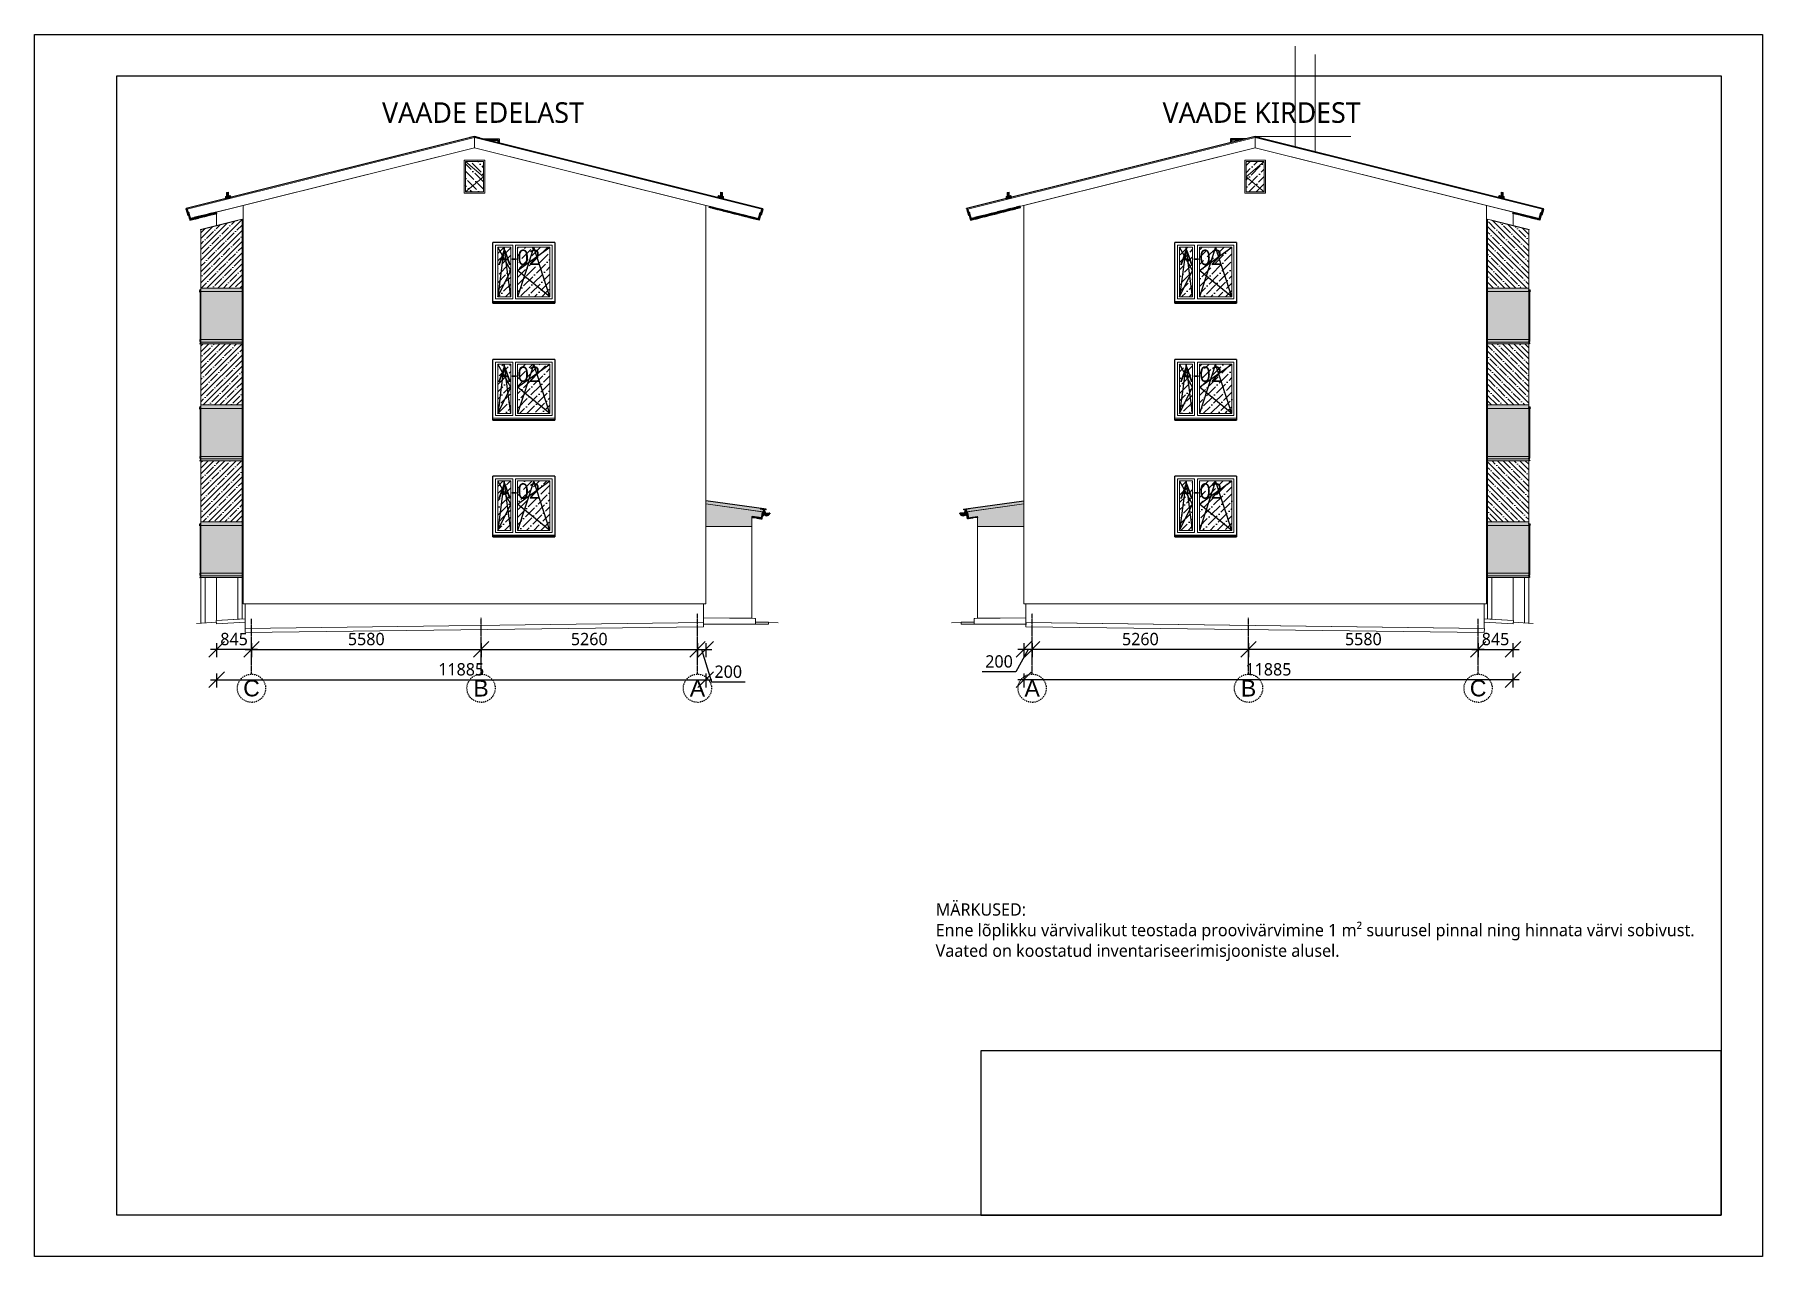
# Model space of a CAD drawing. Header units: millimetres. Extents: x 720925 to 840725318, y 793496 to 1061196.
# Drawn here: x 741925 to 783925, y 895945 to 925645 of the extents above; entities that cross this region are included whole.
import ezdxf
from ezdxf import colors
from ezdxf.entities.mleader import LeaderData, LeaderLine
from ezdxf.math import Vec2, Vec3

# ---------------------------------------------------------------- set-up
doc = ezdxf.new("R2010")
doc.units = ezdxf.units.MM
doc.header["$PDMODE"] = 2
doc.header["$PDSIZE"] = 5
doc.linetypes.add('DASHDOTX2', pattern=[50.8, 25.4, -12.7, 0, -12.7])
for name, color, linetype, lineweight in [('!ESP_AVATÄITED VAADETEL', 7, 'Continuous', 9), ('!ESP_Fassaad', 7, 'Continuous', 9), ('!ESP_Mõõt', 252, 'Continuous', 5), ('AVATÄITED VAADETEL', 7, 'Continuous', 9), ('OLEMASOLEV_LÕIGE', 7, 'Continuous', 9), ('Puit', 25, 'Continuous', 0), ('Rõduklaas', 253, 'Continuous', 9), ('VAATED', 7, 'Continuous', 9), ('Veeplekk', 8, 'Continuous', 30)]:
    doc.layers.add(name, color=color, linetype=linetype, lineweight=lineweight)
doc.layers.add('!ESP_no_print', color=252, linetype='Continuous', plot=False)
for name, color, linetype in [('!ESP_Tekst', 7, 'Continuous'), ('!ESP_Teljed', 30, 'DASHDOTX2'), ('Aknad', 7, 'Continuous'), ('Sein', 7, 'Continuous')]:
    doc.layers.add(name, color=color, linetype=linetype)
doc.layers.add('!ESP_Värvitoon_Helehall', color=7, linetype='Continuous', true_color=0xc8c8c7)
doc.layers.add('!ESP_Värvitoon_Venato40', color=7, linetype='Continuous', true_color=0xa4a7a7)
doc.layers.add('Nähtamatu joon', color=50, linetype='Continuous', lineweight=0, plot=False)
doc.styles.add('Annotative', font='malgunsl.ttf', dxfattribs={"height": 2})
doc.styles.add('Arial', font='arial.ttf')
doc.dimstyles.new('Annotative', dxfattribs={"dimtxt": 2, "dimasz": 2.5, "dimexe": 1.25, "dimexo": 0.625, "dimtad": 1, "dimdec": 0, "dimrnd": 5, "dimtxsty": 'Annotative', "dimblk": 'OBLIQUE', "dimcen": 0, "dimdle": 1, "dimadec": 0, "dimazin": 0, "dimtfac": 1, "dimtdec": 0, "dimtmove": 0, "dimatfit": 3, "dimfxl": 1, "dimfxlon": 1, "dimarcsym": 1})

msp = doc.modelspace()

# ---------------------------------------------------------------- texts
at = {"layer": '!ESP_Tekst', "lineweight": 0, "char_height": 500, "width": 20183.812, "attachment_point": 4, "style": 'Annotative'}
for s, insert in [('VAADE EDELAST', (750371.3, 923745.4)), ('VAADE KIRDEST', (769343.5, 923745.4))]:
    msp.add_mtext(s, dxfattribs=dict(at, insert=insert))
at = {"layer": '!ESP_Tekst', "insert": (763828, 904527.9), "char_height": 300, "width": 26192.061, "attachment_point": 1, "style": 'Annotative'}
msp.add_mtext('{\\fMalgun Gothic Semilight|b0|i0|c0|p34;MÄRKUSED:\\PEnne lõplikku värvivalikut teostada proovivärvimine 1 m² suurusel pinnal ning hinnata värvi sobivust.\\PVaated on koostatud inventariseerimisjooniste alusel.}', dxfattribs=at)
at = {"layer": '!ESP_Teljed', "char_height": 400, "width": 684.657, "attachment_point": 5, "style": 'Arial'}
for s, insert in [('C', (747198.2, 909755.4)), ('B', (752778.2, 909755.4)), ('A', (758038.2, 909755.4)), ('A', (766173.8, 909755.4)), ('B', (771433.8, 909755.4)), ('C', (777013.8, 909755.4))]:
    msp.add_mtext(s, dxfattribs=dict(at, insert=insert))

# ---------------------------------------------------------------- blocks, each defined once
blk = doc.blocks.new('A$C5023e7c4')
for p, q in [((0, -50), (-22, -200)), ((-22, -50), (0, -200))]:
    blk.add_line(p, q)
blk.add_lwpolyline([(-22, -50), (0, -50), (0, -200), (-22, -200)], close=True)
blk = doc.blocks.new('A$C68f288ff')
at = {"layer": 'Puit', "true_color": 0x636466}
h = blk.add_hatch(dxfattribs=at)
h.set_pattern_fill('ANSI38', color=251, scale=5, angle=180)
h.set_pattern_definition([(225, (1479790.995, 966448.682), (11.22532015, -11.22532015), []), (315, (1479790.995, 966448.682), (33.67596045, -11.22532015), [39.6875, -23.8125])])
h.paths.add_polyline_path([(100, 0), (0, 0), (0, 34), (100, 34)])
at = {"layer": 'Sein'}
blk.add_lwpolyline([(100, 0), (0, 0), (0, 34), (100, 34)], close=True, dxfattribs=at)
blk = doc.blocks.new('*U618')
blk.add_blockref('A$C68f288ff', (-50, -17))
blk = doc.blocks.new('A$C68de1e58')
at = {"lineweight": 0}
blk.add_line((0, -21), (0, 0), dxfattribs=at)
blk.add_line((-7007, -1768), (-7012, -1748))
for points in [[(0, 0), (-7012, -1748)], [(-6977, -1796), (-6970, -1827)]]:
    blk.add_lwpolyline(points)
blk.add_lwpolyline([(-6986, -1763), (-6963, -1851), (-6942, -1846), (-6906, -1992), (0, -269), (0, -21), (-6986, -1763)], dxfattribs=at)
for p, xscale, rotation in [((-7019, -1719), -0.9999999999999998, 14.08604182556171), ((-6976, -1803), -0.9999999999999999, 14.08604182556162)]:
    blk.add_blockref('A$C5023e7c4', p, dxfattribs=dict(xscale=xscale, rotation=rotation))
at = {"color": 0, "linetype": 'ByBlock', "lineweight": -2, "transparency": 16777216, "xscale": -0.9999999999999999, "rotation": 14.0770861167953}
for p in [(-6875, -2002), (-6764, -1974), (-6652, -1946), (-6541, -1918), (-6429, -1890), (-6317, -1862)]:
    blk.add_blockref('*U618', p, dxfattribs=at)
blk = doc.blocks.new('A$C2fabc2ce')
at = {"layer": '!ESP_Värvitoon_Helehall'}
h = blk.add_hatch(color=256, dxfattribs=at)
h.dxf.hatch_style = 1
h.paths.add_polyline_path([(-15, 74), (-124, 99), (-156, 57), (-15, 24)])
h.paths.add_polyline_path([(-40, 178), (-90, 178), (-90, 91), (-40, 80)])
h.paths.add_polyline_path([(-76, 105, -1), (-56, 105, -1)], flags=16)
h.paths.add_polyline_path([(-76, 153, -1), (-56, 153, -1)], flags=16)
blk.add_line((-15, 24), (-156, 57))
for centre in [(-66, 153), (-66, 105)]:
    blk.add_circle(centre, 10)
at = {"layer": 'OLEMASOLEV_LÕIGE'}
blk.add_line((-15, 74), (-124, 99), dxfattribs=at)
for points in [[(-124, 99), (-156, 57)], [(-90, 91), (-90, 178), (-40, 178), (-40, 80)], [(-15, 74), (-15, 24)]]:
    blk.add_lwpolyline(points, dxfattribs=at)
blk = doc.blocks.new('*U104')
blk.add_blockref('A$C68f288ff', (-50, -17))
blk = doc.blocks.new('*U105')
at = {"color": 0, "linetype": 'ByBlock', "lineweight": -2, "transparency": 16777216}
for p in [(0, 0), (115, 0), (230, 0), (345, 0), (460, 0)]:
    blk.add_blockref('*U104', p, dxfattribs=at)
blk = doc.blocks.new('A$Cf881b39f')
at = {"linetype": 'ByBlock'}
blk.add_wipeout([(1500, 0), (0, 0), (0, -1475), (1500, -1475)], dxfattribs=at)
blk.add_lwpolyline([(1500, -1475), (0, -1475), (0, 0), (1500, 0)], close=True)
blk.add_wipeout([(1500, 0), (0, 0), (0, -1475), (1500, -1475)])
blk.add_wipeout([(0, 0), (1500, 0), (1500, -1475), (0, -1475)], dxfattribs=at)
blk.add_lwpolyline([(0, -1475), (1500, -1475), (1500, 0), (0, 0)], close=True)
blk.add_wipeout([(1500, 0), (0, 0), (0, -1475), (1500, -1475)])
h = blk.add_hatch()
h.set_pattern_fill('ANSI36', color=256, scale=1000)
h.set_pattern_definition([(45, (60, -1271.18), (66.291, 243.068), [312.5, -62.5, 0, -62.5])])
h.paths.add_polyline_path([(115, -115), (430, -115), (430, -1317), (115, -1315)])
h.paths.add_polyline_path([(595, -115), (1385, -115), (1385, -1317), (595, -1317)])
for points in [[(115, -1317), (430, -679), (115, -115)], [(430, -1317), (272, -115), (115, -1317)]]:
    blk.add_lwpolyline(points)
at = {"ltscale": 15}
for points in [[(1385, -1317), (990, -115), (595, -1317)], [(1385, -1317), (595, -679), (1385, -115)]]:
    blk.add_lwpolyline(points, dxfattribs=at)
at = {"layer": 'AVATÄITED VAADETEL'}
for points in [[(0, -1461), (1500, -1461), (1500, 0), (0, 0)], [(0, -1432), (1500, -1432), (1500, 0), (0, 0)], [(65, -1367), (480, -1367), (480, -65), (65, -65)], [(115, -1317), (430, -1317), (430, -115), (115, -115)], [(545, -1367), (1435, -1367), (1435, -65), (545, -65)], [(595, -1317), (1385, -1317), (1385, -115), (595, -115)], [(0, -1461), (1500, -1461), (1500, -1432), (0, -1432)], [(0, -1475), (1500, -1475), (1500, -1461), (0, -1461)]]:
    blk.add_lwpolyline(points, close=True, dxfattribs=at)
blk = doc.blocks.new('A$C0ca6f3b5')
at = {"layer": '!ESP_Värvitoon_Helehall'}
h = blk.add_hatch(color=256, dxfattribs=at)
h.dxf.hatch_style = 1
h.paths.add_polyline_path([(0, 0), (-1000, 0), (-1000, -88), (0, -88)])
h = blk.add_hatch(color=256, dxfattribs=at)
h.dxf.hatch_style = 1
h.paths.add_polyline_path([(0, -1359), (0, -1314), (-1000, -1314), (-1000, -1359)])
at = {"layer": '!ESP_Värvitoon_Venato40'}
h = blk.add_hatch(color=256, dxfattribs=at)
h.dxf.hatch_style = 1
h.paths.add_polyline_path([(0, -88), (-1000, -88), (-1000, -1314), (0, -1314)])
at = {"lineweight": 0}
for points in [[(-1000, 0), (0, 0), (0, -88), (-1000, -88)], [(-1000, -88), (0, -88), (0, -1254), (-1000, -1254)], [(-1000, -1254), (0, -1254), (0, -1314), (-1000, -1314)], [(-1000, -1314), (0, -1314), (0, -1359), (-1000, -1359)]]:
    blk.add_lwpolyline(points, close=True, dxfattribs=at)
blk = doc.blocks.new('A$C9c28a8ee')
at = {"layer": 'Rõduklaas', "lineweight": 5}
h = blk.add_hatch(dxfattribs=at)
h.set_pattern_fill('ANSI35', color=256, scale=30, angle=90, style=0)
h.set_pattern_definition([(135, (-764388.93, -915285.21), (-134.703842, -134.703842), []), (135, (-764388.93, -915150.5), (-134.703842, -134.703842), [238.125, -47.625, 0, -47.625])])
h.paths.add_polyline_path([(-1000, -1481), (0, -1481), (0, 0), (-1000, 0)])
at = {"lineweight": 0}
blk.add_lwpolyline([(-1000, 0), (0, 0), (0, -1481), (-1000, -1481)], close=True, dxfattribs=at)
blk = doc.blocks.new('A$Cb6e0baf3')
at = {"layer": 'Rõduklaas', "lineweight": 5}
h = blk.add_hatch(dxfattribs=at)
h.set_pattern_fill('ANSI35', color=256, scale=30, angle=90, style=0)
h.set_pattern_definition([(135, (-764388.93, -915223.72), (-134.703842, -134.703842), []), (135, (-764388.93, -915089.01), (-134.703842, -134.703842), [238.125, -47.625, 0, -47.625])])
h.paths.add_polyline_path([(-1000, -1420), (0, -1420), (0, 0), (-1000, 251)])
at = {"lineweight": 0}
blk.add_lwpolyline([(-1000, 251), (0, 0), (0, -1420), (-1000, -1420)], close=True, dxfattribs=at)
blk = doc.blocks.new('A$Cf37727a6')
at = {"layer": '!ESP_Värvitoon_Venato40'}
h = blk.add_hatch(color=256, dxfattribs=at)
h.dxf.hatch_style = 1
h.paths.add_polyline_path([(-5, -21), (-13, -21), (-13, -1241), (-5, -1241)])
at = {"layer": '!ESP_Värvitoon_Helehall', "lineweight": 30}
for points in [[(-25, 8), (0, 0), (6, -40), (1, -35)], [(-25, -1266), (-20, -1266), (-20, -1266), (4, -1311), (-21, -1303)]]:
    blk.add_lwpolyline(points, dxfattribs=at)
for points in [[(-25, 4), (-15, 4), (-15, -14), (-25, -14)], [(-15, 4), (-15, -56), (-13, -56), (-13, -16), (-5, -16), (-5, -56), (-3, -56), (-3, -16), (-3, -14), (-13, -14), (-13, 4)], [(-13, -21), (-5, -21), (-5, -1241), (-13, -1241)], [(-25, -1248), (-15, -1248), (-15, -1266), (-25, -1266)], [(-15, -1266), (-15, -1206), (-13, -1206), (-13, -1246), (-5, -1246), (-5, -1206), (-3, -1206), (-3, -1246), (-3, -1248), (-13, -1248), (-13, -1266)]]:
    blk.add_lwpolyline(points, close=True)
for points in [[(-25, -7), (-13, -7), (-13, -3), (-25, -3)], [(-13, -10), (-13, 0)], [(-25, -1259), (-13, -1259), (-13, -1255), (-25, -1255)], [(-13, -1262), (-13, -1252)]]:
    blk.add_lwpolyline(points)
for centre in [(-19, -5), (-19, -1257)]:
    blk.add_arc(centre, 7.25, 316.3972, 43.6028)
blk = doc.blocks.new('A$C06fb7f62')
blk.add_wipeout([(-250, 0), (250, 0), (250, -800), (-250, -800)]).dxf.layer = '!ESP_AVATÄITED VAADETEL'
h = blk.add_hatch()
h.set_pattern_fill('ANSI36', color=256, scale=1000)
h.set_pattern_definition([(45, (812223.2, -756550.9), (66.291261, 243.067956), [312.5, -62.5, 0, -62.5])])
h.paths.add_polyline_path([(-220, -30), (220, -30), (220, -770), (-220, -770)])
at = {"layer": '!ESP_AVATÄITED VAADETEL'}
blk.add_line((250, 0), (-250, 0), dxfattribs=at)
for points in [[(50, 0), (-250, 0), (-250, -800), (250, -800), (250, 0)], [(50, -30), (-220, -30), (-220, -770), (220, -770), (220, -30)]]:
    blk.add_lwpolyline(points, close=True, dxfattribs=at)
blk.add_lwpolyline([(220, -30), (-220, -400), (220, -770)], dxfattribs=at)
at = {"layer": 'Nähtamatu joon'}
for p, q in [((-250, 0), (-250, -800)), ((250, -800), (250, 0)), ((-250, -800), (250, -800))]:
    blk.add_line(p, q, dxfattribs=at)
blk = doc.blocks.new('A$C36191802')
at = {"layer": '!ESP_Värvitoon_Helehall'}
h = blk.add_hatch(color=256, dxfattribs=at)
h.dxf.hatch_style = 1
h.paths.add_polyline_path([(0, 626), (-1472, 419), (-1470, 403), (-1403, 412), (-1395, 356), (0, 553)])
h = blk.add_hatch(color=256, dxfattribs=at)
h.dxf.hatch_style = 1
h.paths.add_polyline_path([(-1551, 326), (-1418, 326), (-1427, 379), (-1421, 379), (-1412, 319, -0.81323), (-1547, 307, -1.208503)])
h = blk.add_hatch(color=256, dxfattribs=at)
h.dxf.hatch_style = 1
h.paths.add_polyline_path([(-1551, 325, -0.427272), (-1543, 316, 0.914822), (-1420, 325)])
at = {"layer": '!ESP_Värvitoon_Venato40'}
h = blk.add_hatch(color=256, dxfattribs=at)
h.dxf.hatch_style = 1
h.paths.add_polyline_path([(0, 553), (-1373, 359), (-1353, 211), (-1125, 243), (-1125, 0), (0, 0)])
h = blk.add_hatch(color=256, dxfattribs=at)
h.dxf.hatch_style = 1
h.paths.add_polyline_path([(-1393, 339), (-1371, 342), (-1349, 189), (-1371, 186), (-1382, 264), (-1382, 264)])
h.paths.add_polyline_path([(-1425, 409), (-1403, 412), (-1393, 339), (-1393, 339), (-1382, 264), (-1404, 261)])
h = blk.add_hatch(color=256, dxfattribs=at)
h.dxf.hatch_style = 1
h.paths.add_polyline_path([(-1347, 211), (-1248, 225), (-1245, 203), (-1344, 189)])
h = blk.add_hatch(color=256, dxfattribs=at)
h.dxf.hatch_style = 1
h.paths.add_polyline_path([(-1234, 228), (-1135, 241), (-1131, 220), (-1231, 206)])
for points in [[(-1425, 409), (-1403, 413), (-1382, 264), (-1404, 261)], [(-1393, 339), (-1371, 342), (-1349, 189), (-1371, 186)]]:
    blk.add_lwpolyline(points, close=True)
at = {"layer": 'Aknad'}
blk.add_lwpolyline([(-1472, 419), (0, 626)], dxfattribs=at)
at = {"layer": 'Sein'}
for points in [[(-1418, 325), (-1419, 326), (-1551, 326, 0.999912), (-1551, 306, 0.999927), (-1551, 309, -1.943826), (-1544, 318, 0.941385)], [(-1420, 325), (-1551, 325, -0.323845), (-1543, 319, 0.936776)], [(-1427, 379), (-1417, 319, -0.890393), (-1545, 319, 1), (-1550, 319, 0.889357), (-1412, 319), (-1421, 379)]]:
    blk.add_lwpolyline(points, format="xyb", close=True, dxfattribs=at)
for points in [[(-1347, 211), (-1248, 225), (-1245, 203), (-1344, 189)], [(-1234, 228), (-1135, 241), (-1131, 220), (-1231, 206)]]:
    blk.add_lwpolyline(points, close=True, dxfattribs=at)
at = {"layer": 'VAATED'}
for points in [[(0, 626), (-1472, 419), (-1470, 403), (-1403, 412), (-1395, 356), (0, 553)], [(0, 553), (-1373, 359), (-1353, 211), (-1125, 243), (-1125, 0), (0, 0)]]:
    blk.add_lwpolyline(points, close=True, dxfattribs=at)
at = {"layer": 'Veeplekk'}
blk.add_lwpolyline([(-1325, 428), (-1424, 414), (-1460, 293, 1), (-1458, 293), (-1456, 301)], format="xyb", dxfattribs=at)
blk = doc.blocks.new('_Oblique')
at = {"color": 0, "linetype": 'ByBlock', "lineweight": -2}
blk.add_line((-0.5, -0.5), (0.5, 0.5), dxfattribs=at)
blk = doc.blocks.new('*D711')
at = {"layer": '!ESP_Mõõt', "color": 0, "lineweight": -2, "transparency": 16777216}
for p, q in [((747048, 910701), (752928, 910701)), ((747198, 910851), (747198, 910514)), ((752778, 910851), (752778, 910514))]:
    blk.add_line(p, q, dxfattribs=at)
at = {"layer": 'Defpoints', "color": 0, "lineweight": 0, "transparency": 16777216}
for p in [(747198, 910999), (752778, 910999), (752778, 910701)]:
    blk.add_point(p, dxfattribs=at)
at = {"layer": '!ESP_Mõõt', "color": 0, "lineweight": -2, "transparency": 16777216, "xscale": 375, "yscale": 375, "zscale": 375, "rotation": 180}
blk.add_blockref('_Oblique', (747198, 910701), dxfattribs=at)
at = {"layer": '!ESP_Mõõt', "color": 0, "lineweight": -2, "transparency": 16777216, "xscale": 375, "yscale": 375, "zscale": 375}
blk.add_blockref('_Oblique', (752778, 910701), dxfattribs=at)
at = {"layer": '!ESP_Mõõt', "color": 0, "lineweight": 0, "transparency": 16777216, "insert": (749988, 910950), "char_height": 300, "attachment_point": 5, "style": 'Annotative'}
blk.add_mtext('5580', dxfattribs=at)
blk = doc.blocks.new('*D712')
at = {"layer": '!ESP_Mõõt', "color": 0, "lineweight": -2, "transparency": 16777216}
for p, q in [((752628, 910701), (758188, 910701)), ((752778, 910851), (752778, 910514)), ((758038, 910851), (758038, 910514))]:
    blk.add_line(p, q, dxfattribs=at)
at = {"layer": 'Defpoints', "color": 0, "lineweight": 0, "transparency": 16777216}
for p in [(752778, 910999), (758038, 911074), (758038, 910701)]:
    blk.add_point(p, dxfattribs=at)
at = {"layer": '!ESP_Mõõt', "color": 0, "lineweight": -2, "transparency": 16777216, "xscale": 375, "yscale": 375, "zscale": 375, "rotation": 180}
blk.add_blockref('_Oblique', (752778, 910701), dxfattribs=at)
at = {"layer": '!ESP_Mõõt', "color": 0, "lineweight": -2, "transparency": 16777216, "xscale": 375, "yscale": 375, "zscale": 375}
blk.add_blockref('_Oblique', (758038, 910701), dxfattribs=at)
at = {"layer": '!ESP_Mõõt', "color": 0, "lineweight": 0, "transparency": 16777216, "insert": (755408, 910950), "char_height": 300, "attachment_point": 5, "style": 'Annotative'}
blk.add_mtext('5260', dxfattribs=at)
blk = doc.blocks.new('*D713')
at = {"layer": '!ESP_Mõõt', "color": 0, "lineweight": -2, "transparency": 16777216}
for p, q in [((747348, 910701), (746201, 910701)), ((746351, 910851), (746351, 910514)), ((747198, 910851), (747198, 910514))]:
    blk.add_line(p, q, dxfattribs=at)
at = {"layer": 'Defpoints', "color": 0, "lineweight": 0, "transparency": 16777216}
for p in [(746351, 911265), (747198, 910999), (746351, 910701)]:
    blk.add_point(p, dxfattribs=at)
at = {"layer": '!ESP_Mõõt', "color": 0, "lineweight": -2, "transparency": 16777216, "xscale": 375, "yscale": 375, "zscale": 375, "rotation": 180}
blk.add_blockref('_Oblique', (746351, 910701), dxfattribs=at)
at = {"layer": '!ESP_Mõõt', "color": 0, "lineweight": -2, "transparency": 16777216, "xscale": 375, "yscale": 375, "zscale": 375}
blk.add_blockref('_Oblique', (747198, 910701), dxfattribs=at)
at = {"layer": '!ESP_Mõõt', "color": 0, "lineweight": 0, "transparency": 16777216, "insert": (746775, 910950), "char_height": 300, "attachment_point": 5, "style": 'Annotative'}
blk.add_mtext('845', dxfattribs=at)
blk = doc.blocks.new('*D714')
at = {"layer": '!ESP_Mõõt', "color": 0, "lineweight": -2, "transparency": 16777216}
for p, q in [((746201, 909964), (758388, 909964)), ((746351, 910114), (746351, 909777)), ((758238, 910114), (758238, 909777))]:
    blk.add_line(p, q, dxfattribs=at)
at = {"layer": 'Defpoints', "color": 0, "lineweight": 0, "transparency": 16777216}
for p in [(746351, 911265), (758238, 911265), (758238, 909964)]:
    blk.add_point(p, dxfattribs=at)
at = {"layer": '!ESP_Mõõt', "color": 0, "lineweight": -2, "transparency": 16777216, "xscale": 375, "yscale": 375, "zscale": 375, "rotation": 180}
blk.add_blockref('_Oblique', (746351, 909964), dxfattribs=at)
at = {"layer": '!ESP_Mõõt', "color": 0, "lineweight": -2, "transparency": 16777216, "xscale": 375, "yscale": 375, "zscale": 375}
blk.add_blockref('_Oblique', (758238, 909964), dxfattribs=at)
at = {"layer": '!ESP_Mõõt', "color": 0, "lineweight": 0, "transparency": 16777216, "insert": (752295, 910214), "char_height": 300, "attachment_point": 5, "style": 'Annotative'}
blk.add_mtext('11885', dxfattribs=at)
blk = doc.blocks.new('*D715')
at = {"layer": '!ESP_Mõõt', "color": 0, "lineweight": -2, "transparency": 16777216}
for p, q in [((757888, 910701), (758388, 910701)), ((758038, 910851), (758038, 910514)), ((758138, 910701), (758376, 909908)), ((758238, 910851), (758238, 910514)), ((758376, 909908), (759198, 909908))]:
    blk.add_line(p, q, dxfattribs=at)
at = {"layer": 'Defpoints', "color": 0, "lineweight": 0, "transparency": 16777216}
for p in [(758038, 911074), (758238, 911265), (758238, 910701)]:
    blk.add_point(p, dxfattribs=at)
at = {"layer": '!ESP_Mõõt', "color": 0, "lineweight": -2, "transparency": 16777216, "xscale": 375, "yscale": 375, "zscale": 375, "rotation": 180}
blk.add_blockref('_Oblique', (758038, 910701), dxfattribs=at)
at = {"layer": '!ESP_Mõõt', "color": 0, "lineweight": -2, "transparency": 16777216, "xscale": 375, "yscale": 375, "zscale": 375}
blk.add_blockref('_Oblique', (758238, 910701), dxfattribs=at)
at = {"layer": '!ESP_Mõõt', "color": 0, "lineweight": 0, "transparency": 16777216, "insert": (758787, 910157), "char_height": 300, "attachment_point": 5, "style": 'Annotative'}
blk.add_mtext('200', dxfattribs=at)
blk = doc.blocks.new('*D716')
at = {"layer": '!ESP_Mõõt', "color": 0, "lineweight": -2, "transparency": 16777216}
for p, q in [((777164, 910701), (771284, 910701)), ((771434, 910851), (771434, 910514)), ((777014, 910851), (777014, 910514))]:
    blk.add_line(p, q, dxfattribs=at)
at = {"layer": 'Defpoints', "color": 0, "lineweight": 0, "transparency": 16777216}
for p in [(771434, 910999), (777014, 910999), (771434, 910701)]:
    blk.add_point(p, dxfattribs=at)
at = {"layer": '!ESP_Mõõt', "color": 0, "lineweight": -2, "transparency": 16777216, "xscale": 375, "yscale": 375, "zscale": 375, "rotation": 180}
blk.add_blockref('_Oblique', (771434, 910701), dxfattribs=at)
at = {"layer": '!ESP_Mõõt', "color": 0, "lineweight": -2, "transparency": 16777216, "xscale": 375, "yscale": 375, "zscale": 375}
blk.add_blockref('_Oblique', (777014, 910701), dxfattribs=at)
at = {"layer": '!ESP_Mõõt', "color": 0, "lineweight": 0, "transparency": 16777216, "insert": (774224, 910950), "char_height": 300, "attachment_point": 5, "style": 'Annotative'}
blk.add_mtext('5580', dxfattribs=at)
blk = doc.blocks.new('*D717')
at = {"layer": '!ESP_Mõõt', "color": 0, "lineweight": -2, "transparency": 16777216}
for p, q in [((771584, 910701), (766024, 910701)), ((766174, 910851), (766174, 910514)), ((771434, 910851), (771434, 910514))]:
    blk.add_line(p, q, dxfattribs=at)
at = {"layer": 'Defpoints', "color": 0, "lineweight": 0, "transparency": 16777216}
for p in [(766174, 911074), (771434, 910999), (766174, 910701)]:
    blk.add_point(p, dxfattribs=at)
at = {"layer": '!ESP_Mõõt', "color": 0, "lineweight": -2, "transparency": 16777216, "xscale": 375, "yscale": 375, "zscale": 375, "rotation": 180}
blk.add_blockref('_Oblique', (766174, 910701), dxfattribs=at)
at = {"layer": '!ESP_Mõõt', "color": 0, "lineweight": -2, "transparency": 16777216, "xscale": 375, "yscale": 375, "zscale": 375}
blk.add_blockref('_Oblique', (771434, 910701), dxfattribs=at)
at = {"layer": '!ESP_Mõõt', "color": 0, "lineweight": 0, "transparency": 16777216, "insert": (768804, 910950), "char_height": 300, "attachment_point": 5, "style": 'Annotative'}
blk.add_mtext('5260', dxfattribs=at)
blk = doc.blocks.new('*D718')
at = {"layer": '!ESP_Mõõt', "color": 0, "lineweight": -2, "transparency": 16777216}
for p, q in [((776864, 910701), (778011, 910701)), ((777014, 910851), (777014, 910514)), ((777861, 910851), (777861, 910514))]:
    blk.add_line(p, q, dxfattribs=at)
at = {"layer": 'Defpoints', "color": 0, "lineweight": 0, "transparency": 16777216}
for p in [(777014, 910999), (777861, 911265), (777861, 910701)]:
    blk.add_point(p, dxfattribs=at)
at = {"layer": '!ESP_Mõõt', "color": 0, "lineweight": -2, "transparency": 16777216, "xscale": 375, "yscale": 375, "zscale": 375, "rotation": 180}
blk.add_blockref('_Oblique', (777014, 910701), dxfattribs=at)
at = {"layer": '!ESP_Mõõt', "color": 0, "lineweight": -2, "transparency": 16777216, "xscale": 375, "yscale": 375, "zscale": 375}
blk.add_blockref('_Oblique', (777861, 910701), dxfattribs=at)
at = {"layer": '!ESP_Mõõt', "color": 0, "lineweight": 0, "transparency": 16777216, "insert": (777437, 910950), "char_height": 300, "attachment_point": 5, "style": 'Annotative'}
blk.add_mtext('845', dxfattribs=at)
blk = doc.blocks.new('*D719')
at = {"layer": '!ESP_Mõõt', "color": 0, "lineweight": -2, "transparency": 16777216}
for p, q in [((778011, 909964), (765824, 909964)), ((765974, 910114), (765974, 909777)), ((777861, 910114), (777861, 909777))]:
    blk.add_line(p, q, dxfattribs=at)
at = {"layer": 'Defpoints', "color": 0, "lineweight": 0, "transparency": 16777216}
for p in [(765974, 911265), (777861, 911265), (765974, 909964)]:
    blk.add_point(p, dxfattribs=at)
at = {"layer": '!ESP_Mõõt', "color": 0, "lineweight": -2, "transparency": 16777216, "xscale": 375, "yscale": 375, "zscale": 375, "rotation": 180}
blk.add_blockref('_Oblique', (765974, 909964), dxfattribs=at)
at = {"layer": '!ESP_Mõõt', "color": 0, "lineweight": -2, "transparency": 16777216, "xscale": 375, "yscale": 375, "zscale": 375}
blk.add_blockref('_Oblique', (777861, 909964), dxfattribs=at)
at = {"layer": '!ESP_Mõõt', "color": 0, "lineweight": 0, "transparency": 16777216, "insert": (771917, 910214), "char_height": 300, "attachment_point": 5, "style": 'Annotative'}
blk.add_mtext('11885', dxfattribs=at)
blk = doc.blocks.new('*D720')
at = {"layer": '!ESP_Mõõt', "color": 0, "lineweight": -2, "transparency": 16777216}
for p, q in [((766074, 910701), (765779, 910157)), ((766324, 910701), (765824, 910701)), ((765974, 910851), (765974, 910514)), ((766174, 910851), (766174, 910514)), ((765779, 910157), (764958, 910157))]:
    blk.add_line(p, q, dxfattribs=at)
at = {"layer": 'Defpoints', "color": 0, "lineweight": 0, "transparency": 16777216}
for p in [(765974, 911265), (766174, 911074), (765974, 910701)]:
    blk.add_point(p, dxfattribs=at)
at = {"layer": '!ESP_Mõõt', "color": 0, "lineweight": -2, "transparency": 16777216, "xscale": 375, "yscale": 375, "zscale": 375, "rotation": 180}
blk.add_blockref('_Oblique', (765974, 910701), dxfattribs=at)
at = {"layer": '!ESP_Mõõt', "color": 0, "lineweight": -2, "transparency": 16777216, "xscale": 375, "yscale": 375, "zscale": 375}
blk.add_blockref('_Oblique', (766174, 910701), dxfattribs=at)
at = {"layer": '!ESP_Mõõt', "color": 0, "lineweight": 0, "transparency": 16777216, "insert": (765369, 910406), "char_height": 300, "attachment_point": 5, "style": 'Annotative'}
blk.add_mtext('200', dxfattribs=at)
blk = doc.blocks.new('_Dot')
at = {"color": 0, "linetype": 'ByBlock', "lineweight": -2}
blk.add_line((-0.5, 0), (-1, 0), dxfattribs=at)
at = {"color": 0, "linetype": 'ByBlock', "lineweight": -2, "const_width": 0.5}
blk.add_lwpolyline([(-0.25, 0, 1), (0.25, 0, 1)], format="xyb", close=True, dxfattribs=at)

# ---------------------------------------------------------------- dimensions: what is measured, and where the dimension line sits
at = {"layer": '!ESP_Mõõt', "lineweight": 0}
for base, p1, p2, angle, picture, middle in [((746351.5, 910701.4), (747198.2, 910998.7), (746351.5, 911264.7), 180, '*D713', (746774.8, 910950.4)), ((758238.2, 909964.5), (746351.5, 911264.7), (758238.2, 911264.7), 180, '*D714', (752294.8, 910214.3)), ((752778.2, 910701.4), (747198.2, 910998.7), (752778.2, 910998.7), 180, '*D711', (749988.2, 910950.4)), ((758038.2, 910701.4), (752778.2, 910998.7), (758038.2, 911073.9), 180, '*D712', (755408.2, 910950.4)), ((758238.2, 910701.4), (758038.2, 911073.9), (758238.2, 911264.7), 180, '*D715', (758470.1, 910156.7)), ((765973.8, 909964.5), (777860.6, 911264.7), (765973.8, 911264.7), 0, '*D719', (771917.2, 910214.3)), ((766173.8, 910701.4), (771433.8, 910998.7), (766173.8, 911073.9), 0, '*D717', (768803.8, 910950.4)), ((771433.8, 910701.4), (777013.8, 910998.7), (771433.8, 910998.7), 0, '*D716', (774223.8, 910950.4)), ((777860.6, 910701.4), (777013.8, 910998.7), (777860.6, 911264.7), 0, '*D718', (777437.2, 910950.4))]:
    dim = msp.add_linear_dim(base=base, p1=p1, p2=p2, angle=angle, dimstyle='Annotative', dxfattribs=at)
    dim.commit()
    dim.dimension.update_dxf_attribs({"geometry": picture, "text_midpoint": middle})
dim = msp.add_linear_dim(base=(765973.8, 910701.4), p1=(766173.8, 911073.9), p2=(765973.8, 911264.7), angle=0, dimstyle='Annotative', dxfattribs=at)
dim.commit()
dim.dimension.update_dxf_attribs({"geometry": '*D720', "text_midpoint": (765685.6, 910156.7), "dimtype": 160})

# ---------------------------------------------------------------- linework, layer by layer
at = {"layer": '!ESP_Fassaad'}
for points in [[(752736.5, 923146.7), (752618.2, 923174.2), (752506.4, 923147)], [(771475.5, 923146.7), (771593.8, 923174.2), (771705.6, 923147)], [(746348.2, 912445.2), (746348.2, 911402.7), (747048.2, 911445.1), (747048.2, 911810.1), (746998.2, 911810.1), (746998.2, 921493.3), (746348.2, 921331.1), (746348.2, 921005.5)], [(777863.8, 912445.2), (777863.8, 911402.7), (777163.8, 911445.1), (777163.8, 911810.1), (777213.8, 911810.1), (777213.8, 921493.3), (777863.8, 921331.1), (777863.8, 921005.5)], [(747048.2, 911445.1), (746341.7, 911402.3)], [(746341.7, 911402.3), (746346.5, 911322.4)], [(759447.8, 911445.1), (759447.8, 911315.1), (758188.2, 911315.1), (758188.2, 911465.1), (759437.8, 911455.1)], [(759437.8, 911455.1), (759447.8, 911445.1)], [(764764.3, 911445.1), (764764.3, 911315.1), (766023.8, 911315.1), (766023.8, 911465.1), (764774.3, 911455.1)], [(764774.3, 911455.1), (764764.3, 911445.1)], [(777163.8, 911445.1), (777870.3, 911402.3)], [(777870.3, 911402.3), (777865.5, 911322.4)], [(746344.1, 911362.3), (745860, 911332.6)], [(747048.2, 911365), (746346.5, 911322.4)], [(759767.8, 911365.1), (759767.8, 911365.1), (759998.6, 911343.5)], [(764444.3, 911365.1), (764444.3, 911365.1), (764213.5, 911343.5)], [(777163.8, 911365), (777865.5, 911322.4)], [(777867.9, 911362.3), (778352, 911332.6)]]:
    msp.add_lwpolyline(points, dxfattribs=at)
for points in [[(758238.2, 921493.4), (752618.2, 922895.2), (746998.2, 921493.4), (746998.2, 911810.1), (758238.2, 911810.1)], [(765973.8, 921493.4), (771593.8, 922895.2), (777213.8, 921493.4), (777213.8, 911810.1), (765973.8, 911810.1)], [(759363.2, 911455.7), (758188.2, 911465.1), (758188.2, 911810.1), (758238.2, 911810.1), (758238.2, 913688.6), (759363.2, 913688.6)], [(764848.8, 911455.7), (766023.8, 911465.1), (766023.8, 911810.1), (765973.8, 911810.1), (765973.8, 913688.6), (764848.8, 913688.6)], [(758188.2, 911810.1), (747048.2, 911810.1), (747048.2, 911210.4), (758188.2, 911350.1)], [(766023.8, 911810.1), (777163.8, 911810.1), (777163.8, 911210.4), (766023.8, 911350.1)], [(758187, 911350.1), (747047, 911210.4), (747048.2, 911110.4), (758188.2, 911250.1)], [(759447.8, 911315.1), (759767.8, 911315.1), (759767.8, 911365.1), (759447.8, 911365.1)], [(764764.3, 911315.1), (764444.3, 911315.1), (764444.3, 911365.1), (764764.3, 911365.1)], [(766025.1, 911350.1), (777165.1, 911210.4), (777163.8, 911110.4), (766023.8, 911250.1)]]:
    msp.add_lwpolyline(points, close=True, dxfattribs=at)
at = {"layer": '!ESP_Fassaad', "color": 8}
for points in [[(746068.2, 912445.2), (745968.2, 912445.2), (745968.2, 911339.2), (746068.2, 911345.4)], [(746968.2, 912445.2), (746868.2, 912445.2), (746868.2, 911434.2), (746968.2, 911440.3)], [(777243.8, 912445.2), (777343.8, 912445.2), (777343.8, 911434.2), (777243.8, 911440.3)], [(778143.8, 912445.2), (778243.8, 912445.2), (778243.8, 911339.2), (778143.8, 911345.4)]]:
    msp.add_lwpolyline(points, close=True, dxfattribs=at)
at = {"layer": '!ESP_no_print'}
for points in [[(741925, 925645.1), (783925, 925645.1), (783925, 895945.1), (741925, 895945.1)], [(743925, 924645.1), (782925, 924645.1), (782925, 896945.1), (743925, 896945.1)], [(764925, 900945.1), (764925, 896945.1), (782925, 896945.1), (782925, 900945.1)]]:
    msp.add_lwpolyline(points, close=True, dxfattribs=at)
at = {"layer": '!ESP_Teljed', "ltscale": 0.3}
for points in [[(747198.2, 910097.7), (747198.2, 911446.6)], [(752778.2, 910097.7), (752778.2, 911466.6)], [(758038.2, 910097.7), (758038.2, 911576.6)], [(766173.8, 910097.7), (766173.8, 911576.6)], [(771433.8, 910097.7), (771433.8, 911466.6)], [(777013.8, 910097.7), (777013.8, 911446.6)]]:
    msp.add_lwpolyline(points, dxfattribs=at)
at = {"layer": '!ESP_Teljed'}
for centre in [(747198.2, 909755.4), (752778.2, 909755.4), (758038.2, 909755.4), (766173.8, 909755.4), (771433.8, 909755.4), (777013.8, 909755.4)]:
    msp.add_circle(centre, 342.3, dxfattribs=at)
at = {"lineweight": 0}
msp.add_line((771593.8, 923164.2), (773923.8, 923164.2), dxfattribs=at)
for points in [[(771593.8, 923164.2), (772564.1, 922922.3), (772564.1, 925361.6)], [(771593.8, 923164.2), (773049.3, 922801.3), (773049.3, 925159.9)]]:
    msp.add_lwpolyline(points, dxfattribs=at)
for points in [[(746868.2, 921135.4), (745957.5, 920907.9), (745958.5, 920902.1), (746868.2, 921129.4)], [(777343.8, 921135.4), (778254.5, 920907.9), (778253.6, 920902.1), (777343.8, 921129.4)]]:
    msp.add_lwpolyline(points, close=True, dxfattribs=at)
at = {"layer": 'Sein'}
for points in [[(752843.2, 923108.1), (753218.8, 923108.1)], [(752963.5, 923078.1), (753188.8, 923078.1)], [(753188.8, 923078.1), (753188.8, 923022)], [(753218.8, 923108.1), (753218.8, 923014.5)], [(771368.8, 923108.1), (770993.2, 923108.1)], [(770993.2, 923108.1), (770993.2, 923014.5)], [(771248.5, 923078.1), (771023.2, 923078.1)], [(771023.2, 923078.1), (771023.2, 923022)]]:
    msp.add_lwpolyline(points, dxfattribs=at)

# ---------------------------------------------------------------- block references
at = {"lineweight": 0}
for name, p in [('A$C68de1e58', (752618.2, 923164.2)), ('A$C68de1e58', (771593.8, 923164.2)), ('A$Cb6e0baf3', (778243.8, 920903.7)), ('A$C0ca6f3b5', (778243.8, 919483.9)), ('A$Cf37727a6', (778269.2, 919436.3)), ('A$C9c28a8ee', (778243.8, 918125.2)), ('A$C0ca6f3b5', (778243.8, 916643.9)), ('A$Cf37727a6', (778269.2, 916596.3)), ('A$C9c28a8ee', (778243.8, 915285.2)), ('A$C36191802', (765973.8, 913688.6)), ('A$C0ca6f3b5', (778243.8, 913803.9)), ('A$Cf37727a6', (778269.2, 913756.3))]:
    msp.add_blockref(name, p, dxfattribs=at)
at = {"lineweight": 0, "xscale": -1}
for name, p in [('A$C68de1e58', (752618.2, 923164.2)), ('A$C68de1e58', (771593.8, 923164.2)), ('A$Cb6e0baf3', (745968.2, 920903.7)), ('A$Cf37727a6', (745942.8, 919436.3)), ('A$C0ca6f3b5', (745968.2, 919483.9)), ('A$C9c28a8ee', (745968.2, 918125.2)), ('A$Cf37727a6', (745942.8, 916596.3)), ('A$C0ca6f3b5', (745968.2, 916643.9)), ('A$C9c28a8ee', (745968.2, 915285.2)), ('A$C36191802', (758238.2, 913688.6)), ('A$Cf37727a6', (745942.8, 913756.3)), ('A$C0ca6f3b5', (745968.2, 913803.9))]:
    msp.add_blockref(name, p, dxfattribs=at)
at = {"xscale": -1}
for name, p, rotation in [('A$C2fabc2ce', (746552.9, 921631.3), 0.9669606084746184), ('A$C2fabc2ce', (765528.6, 921631.3), 0.9669606084746184), ('*U105', (765834.1, 921442.4), 14.07708611679527)]:
    msp.add_blockref(name, p, dxfattribs=dict(at, rotation=rotation))
for name, p, rotation in [('A$C2fabc2ce', (758683.5, 921631.3), 359.0330393915254), ('A$C2fabc2ce', (777659.1, 921631.3), 359.0330393915254), ('*U105', (758378, 921442.4), 345.9229138832047)]:
    msp.add_blockref(name, p, dxfattribs=dict(rotation=rotation))

msp.set_redraw_order([(e.dxf.handle, doc.entitydb.next_handle()) for e in msp.query("TEXT MTEXT ATTDEF DIMENSION ARC_DIMENSION")])  # texts and dimensions are drawn at this point

# ---------------------------------------------------------------- leaders
at = {"layer": '!ESP_Tekst'}
ml = msp.add_multileader_mtext('Standard', dxfattribs=at)
ml.set_content('TINGMÄRGID:', color=256, style='Annotative')
ml.set_leader_properties(color=256)
ml.set_arrow_properties(name='DOT')
ml.build(insert=Vec2(0, 0))
ml.multileader.update_dxf_attribs({"leader_type": 0, "has_dogleg": 0, "text_left_attachment_type": 5, "text_right_attachment_type": 5, "dogleg_length": 0.036, "arrow_head_size": 0, "scale": 100})
ctx = ml.context
ctx.base_point, ctx.scale, ctx.char_height, ctx.arrow_head_size, ctx.landing_gap_size, ctx.plane_origin = Vec3(723104.5, 907053.2), 100, 250, 0, 0.9, Vec3(724755.6, 906972.2)
ctx.left_attachment, ctx.right_attachment = 5, 5
notes = []
notes.append((ctx, [(1, (1, 1, 0), (725233.3, 907053.2), (-1, 0), 3.6, [(0, [(724930, 907053.2)], 0, [])])]))
ctx.mtext.insert, ctx.mtext.width, ctx.mtext.flow_direction = Vec3(723105.4, 907404.2), 8400003.837, 5
ml = msp.add_multileader_mtext('Standard', dxfattribs=at)
ml.set_content('MINERAALVILL', color=256, style='Annotative')
ml.set_leader_properties(color=256)
ml.set_arrow_properties(name='DOT')
ml.build(insert=Vec2(0, 0))
ml.multileader.update_dxf_attribs({"leader_type": 0, "has_dogleg": 0, "text_left_attachment_type": 5, "text_right_attachment_type": 5, "dogleg_length": 0.036, "arrow_head_size": 0, "scale": 100})
ctx = ml.context
ctx.base_point, ctx.scale, ctx.char_height, ctx.arrow_head_size, ctx.landing_gap_size, ctx.plane_origin = Vec3(724933.4, 906453.2), 100, 250, 0, 0.9, Vec3(724755.6, 906372.2)
ctx.left_attachment, ctx.right_attachment = 5, 5
notes.append((ctx, [(0, (1, 1, 0), (724929.8, 906453.2), (1, 0), 3.6, [(0, [(724930, 906453.2)], 0, [])])]))
ctx.mtext.insert, ctx.mtext.width, ctx.mtext.flow_direction = Vec3(724934.3, 906753.2), 8400003.837, 5
ml = msp.add_multileader_mtext('Standard', dxfattribs=at)
ml.set_content('VAHTPOLÜSTÜREEN EPS 120 PERIMEETER', color=256, style='Annotative')
ml.set_leader_properties(color=256)
ml.set_arrow_properties(name='DOT')
ml.build(insert=Vec2(0, 0))
ml.multileader.update_dxf_attribs({"leader_type": 0, "has_dogleg": 0, "text_left_attachment_type": 5, "text_right_attachment_type": 5, "dogleg_length": 0.036, "arrow_head_size": 0, "scale": 100})
ctx = ml.context
ctx.base_point, ctx.scale, ctx.char_height, ctx.arrow_head_size, ctx.landing_gap_size, ctx.plane_origin = Vec3(724933.4, 905853.2), 100, 250, 0, 0.9, Vec3(724755.6, 905772.2)
ctx.left_attachment, ctx.right_attachment = 5, 5
notes.append((ctx, [(0, (1, 1, 0), (724929.8, 905853.2), (1, 0), 3.6, [(0, [(724930, 905853.2)], 0, [])])]))
ctx.mtext.insert, ctx.mtext.width, ctx.mtext.flow_direction = Vec3(724934.3, 906204.5), 8400003.837, 5
ml = msp.add_multileader_mtext('Standard', dxfattribs=at)
ml.set_content('LAMMUTATAV KONSTRUKTSIOON', color=256, style='Annotative')
ml.set_leader_properties(color=256)
ml.set_arrow_properties(name='DOT')
ml.build(insert=Vec2(0, 0))
ml.multileader.update_dxf_attribs({"leader_type": 0, "has_dogleg": 0, "text_left_attachment_type": 5, "text_right_attachment_type": 5, "dogleg_length": 0.036, "arrow_head_size": 0, "scale": 100})
ctx = ml.context
ctx.base_point, ctx.scale, ctx.char_height, ctx.arrow_head_size, ctx.landing_gap_size, ctx.plane_origin = Vec3(724933.4, 905253.2), 100, 250, 0, 0.9, Vec3(724755.6, 905172.2)
ctx.left_attachment, ctx.right_attachment = 5, 5
notes.append((ctx, [(0, (1, 1, 0), (724929.8, 905253.2), (1, 0), 3.6, [(0, [(724930, 905253.2)], 0, [])])]))
ctx.mtext.insert, ctx.mtext.width, ctx.mtext.flow_direction = Vec3(724934.3, 905557.5), 8400003.837, 5
ml = msp.add_multileader_mtext('Standard', dxfattribs=at)
ml.set_content('PROJEKTEERITAV KONSTRUKTSIOON', color=256, style='Annotative')
ml.set_leader_properties(color=256)
ml.set_arrow_properties(name='DOT')
ml.build(insert=Vec2(0, 0))
ml.multileader.update_dxf_attribs({"leader_type": 0, "has_dogleg": 0, "text_left_attachment_type": 5, "text_right_attachment_type": 5, "dogleg_length": 0.036, "arrow_head_size": 0, "scale": 100})
ctx = ml.context
ctx.base_point, ctx.scale, ctx.char_height, ctx.arrow_head_size, ctx.landing_gap_size, ctx.plane_origin = Vec3(724933.4, 904653.2), 100, 250, 0, 0.9, Vec3(724755.6, 904572.2)
ctx.left_attachment, ctx.right_attachment = 5, 5
notes.append((ctx, [(0, (1, 1, 0), (724929.8, 904653.2), (1, 0), 3.6, [(0, [(724930, 904653.2)], 0, [])])]))
ctx.mtext.insert, ctx.mtext.width, ctx.mtext.flow_direction = Vec3(724934.3, 904957.5), 8400003.837, 5
ml = msp.add_multileader_mtext('Standard', dxfattribs=at)
ml.set_content('PUISTEVILL', color=256, style='Annotative')
ml.set_leader_properties(color=256)
ml.set_arrow_properties(name='DOT')
ml.build(insert=Vec2(0, 0))
ml.multileader.update_dxf_attribs({"leader_type": 0, "has_dogleg": 0, "text_left_attachment_type": 5, "text_right_attachment_type": 5, "dogleg_length": 0.036, "arrow_head_size": 0, "scale": 100})
ctx = ml.context
ctx.base_point, ctx.scale, ctx.char_height, ctx.arrow_head_size, ctx.landing_gap_size, ctx.plane_origin = Vec3(724933.4, 904053.2), 100, 250, 0, 0.9, Vec3(724755.6, 903972.2)
ctx.left_attachment, ctx.right_attachment = 5, 5
notes.append((ctx, [(0, (1, 1, 0), (724929.8, 904053.2), (1, 0), 3.6, [(0, [(724930, 904053.2)], 0, [])])]))
ctx.mtext.insert, ctx.mtext.width, ctx.mtext.flow_direction = Vec3(724934.3, 904357.5), 8400003.837, 5
ml = msp.add_multileader_mtext('Standard', dxfattribs=at)
ml.set_content('OLEMASOLEV PUISTEVILL', color=256, style='Annotative')
ml.set_leader_properties(color=256)
ml.set_arrow_properties(name='DOT')
ml.build(insert=Vec2(0, 0))
ml.multileader.update_dxf_attribs({"leader_type": 0, "has_dogleg": 0, "text_left_attachment_type": 5, "text_right_attachment_type": 5, "dogleg_length": 0.036, "arrow_head_size": 0, "scale": 100})
ctx = ml.context
ctx.base_point, ctx.scale, ctx.char_height, ctx.arrow_head_size, ctx.landing_gap_size, ctx.plane_origin = Vec3(724933.4, 903453.2), 100, 250, 0, 0.9, Vec3(724755.6, 903372.2)
ctx.left_attachment, ctx.right_attachment = 5, 5
notes.append((ctx, [(0, (1, 1, 0), (724929.8, 903453.2), (1, 0), 3.6, [(0, [(724930, 903453.2)], 0, [])])]))
ctx.mtext.insert, ctx.mtext.width, ctx.mtext.flow_direction = Vec3(724934.3, 903757.5), 8400003.837, 5
ml = msp.add_multileader_mtext('Standard', dxfattribs=at)
ml.set_content('OLEMASOLEV KONSTRUKTSIOON', color=256, style='Annotative')
ml.set_leader_properties(color=256)
ml.set_arrow_properties(name='DOT')
ml.build(insert=Vec2(0, 0))
ml.multileader.update_dxf_attribs({"leader_type": 0, "has_dogleg": 0, "text_left_attachment_type": 5, "text_right_attachment_type": 5, "dogleg_length": 0.036, "arrow_head_size": 0, "scale": 100})
ctx = ml.context
ctx.base_point, ctx.scale, ctx.char_height, ctx.arrow_head_size, ctx.landing_gap_size, ctx.plane_origin = Vec3(724933.4, 902853.2), 100, 250, 0, 0.9, Vec3(724755.6, 902772.2)
ctx.left_attachment, ctx.right_attachment = 5, 5
notes.append((ctx, [(0, (1, 1, 0), (724929.8, 902853.2), (1, 0), 3.6, [(0, [(724930, 902853.2)], 0, [])])]))
ctx.mtext.insert, ctx.mtext.width, ctx.mtext.flow_direction = Vec3(724934.3, 903157.5), 8400003.837, 5
ml = msp.add_multileader_mtext('Standard', dxfattribs=at)
ml.set_content('EI60 TULETÕKKESEKTSIOONI ERALDUSJOON', color=256, style='Annotative')
ml.set_leader_properties(color=256)
ml.set_arrow_properties(name='DOT')
ml.build(insert=Vec2(0, 0))
ml.multileader.update_dxf_attribs({"leader_type": 0, "has_dogleg": 0, "text_left_attachment_type": 5, "text_right_attachment_type": 5, "dogleg_length": 0.036, "arrow_head_size": 0, "scale": 100})
ctx = ml.context
ctx.base_point, ctx.scale, ctx.char_height, ctx.arrow_head_size, ctx.landing_gap_size, ctx.plane_origin = Vec3(724933.4, 902294.9), 100, 250, 0, 0.9, Vec3(724755.6, 902236.8)
ctx.left_attachment, ctx.right_attachment = 5, 5
notes.append((ctx, [(0, (1, 1, 0), (724929.8, 902294.9), (1, 0), 3.6, [(0, [(724930, 902317.8)], 0, [])])]))
ctx.mtext.insert, ctx.mtext.width, ctx.mtext.flow_direction = Vec3(724934.3, 902655.6), 8400003.837, 5
ml = msp.add_multileader_mtext('Standard', dxfattribs=at)
ml.set_content('EI90 TULETÕKKESEKTSIOONI ERALDUSJOON', color=256, style='Annotative')
ml.set_leader_properties(color=256)
ml.set_arrow_properties(name='DOT')
ml.build(insert=Vec2(0, 0))
ml.multileader.update_dxf_attribs({"leader_type": 0, "has_dogleg": 0, "text_left_attachment_type": 5, "text_right_attachment_type": 5, "dogleg_length": 0.036, "arrow_head_size": 0, "scale": 100})
ctx = ml.context
ctx.base_point, ctx.scale, ctx.char_height, ctx.arrow_head_size, ctx.landing_gap_size, ctx.plane_origin = Vec3(724933.4, 901694.9), 100, 250, 0, 0.9, Vec3(724755.6, 901636.8)
ctx.left_attachment, ctx.right_attachment = 5, 5
notes.append((ctx, [(0, (1, 1, 0), (724929.8, 901694.9), (1, 0), 3.6, [(0, [(724930, 901717.8)], 0, [])])]))
ctx.mtext.insert, ctx.mtext.width, ctx.mtext.flow_direction = Vec3(724934.3, 902055.6), 8400003.837, 5
for ctx, leaders in notes:
    for number, flags, end, landing, length, lines in leaders:
        leader = LeaderData()
        leader.index, (leader.has_last_leader_line, leader.has_dogleg_vector, leader.attachment_direction) = number, flags
        leader.last_leader_point, leader.dogleg_vector, leader.dogleg_length = Vec3(end), Vec3(landing), length
        for number, points, colour, breaks in lines:
            line = LeaderLine()
            line.index, line.vertices, line.color, line.breaks = number, Vec3.list(points), colors.encode_raw_color(colour), breaks
            leader.lines.append(line)
        ctx.leaders.append(leader)

# ---------------------------------------------------------------- next in the draw order: block references
at = {"lineweight": 0, "xscale": -1}
msp.add_blockref('A$C06fb7f62', (752618.2, 922589.7), dxfattribs=at)
at = {"lineweight": 0}
for name, p in [('A$C06fb7f62', (771593.8, 922589.7)), ('A$Cf881b39f', (753068.2, 920590.1)), ('A$Cf881b39f', (769643.8, 920590.1)), ('A$Cf881b39f', (753068.2, 917750.1)), ('A$Cf881b39f', (769643.8, 917750.1)), ('A$Cf881b39f', (753068.2, 914910.1)), ('A$Cf881b39f', (769643.8, 914910.1))]:
    msp.add_blockref(name, p, dxfattribs=at)

# ---------------------------------------------------------------- next in the draw order: texts
at = {"layer": '!ESP_Tekst', "char_height": 375, "width": 1016.405, "attachment_point": 1, "style": 'Annotative'}
for insert in [(753192.4, 920417.2), (769768, 920417.2), (753192.4, 917577.2), (769768, 917577.2), (753192.4, 914737.2), (769768, 914737.2)]:
    msp.add_mtext('A-02', dxfattribs=dict(at, insert=insert))

doc.saveas('drawing.dxf')
